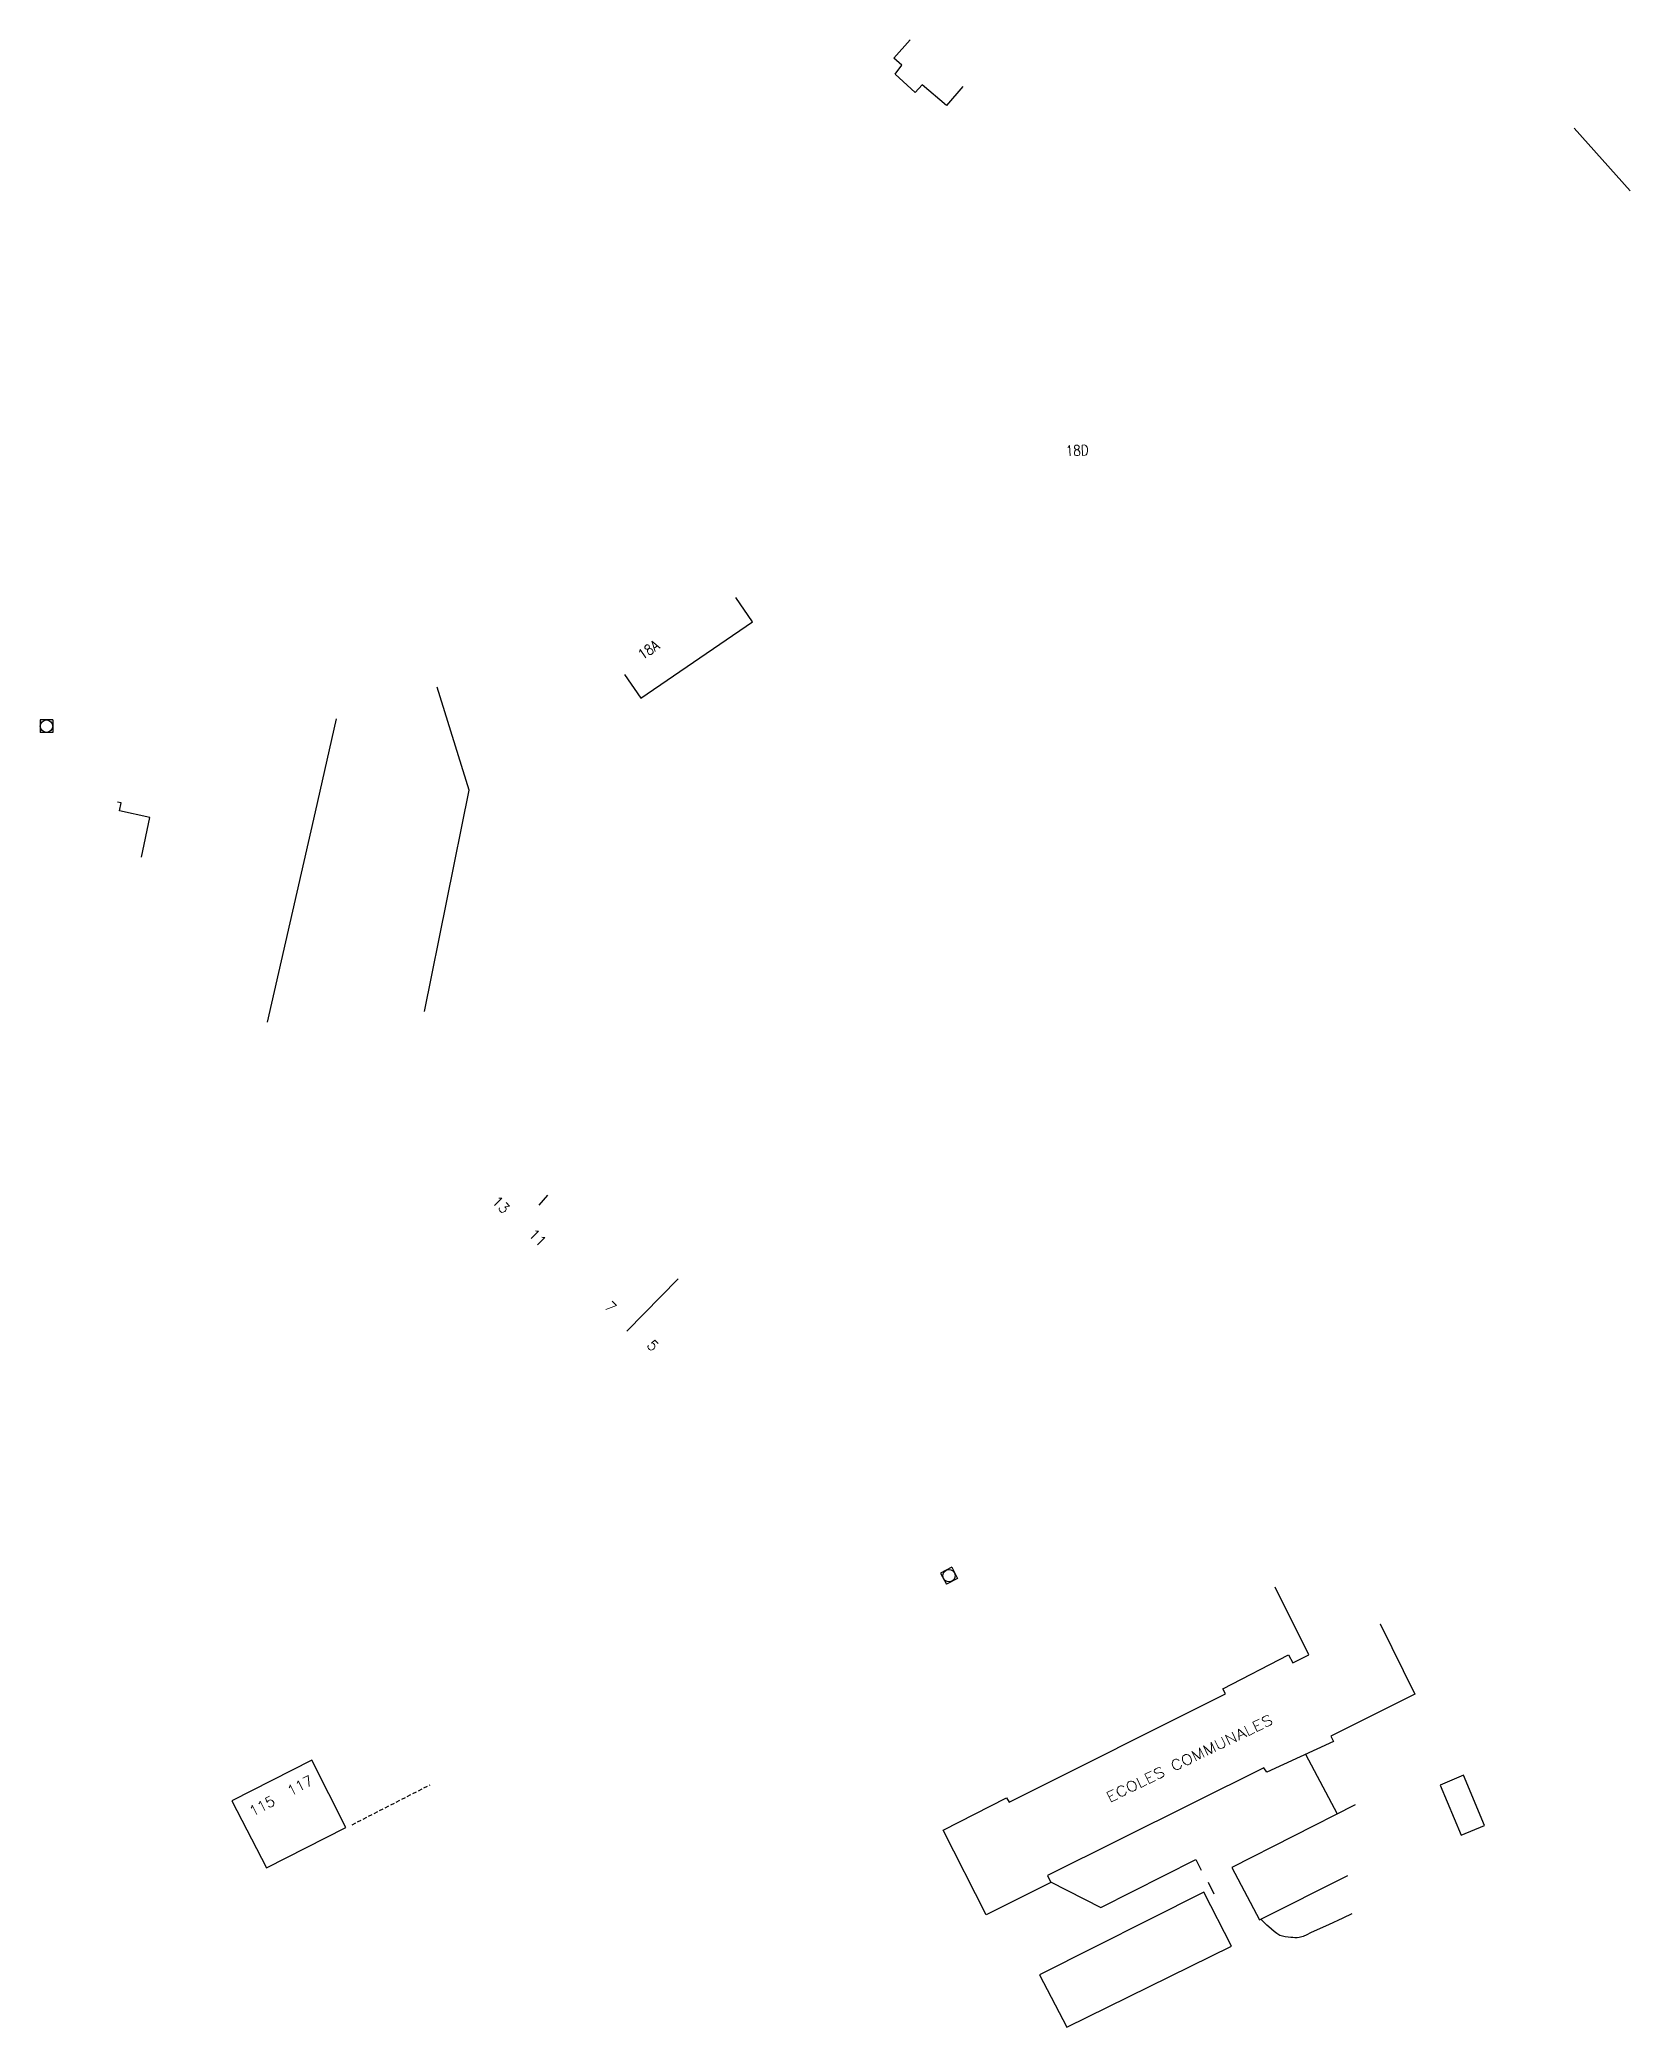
# Model space of a CAD drawing. Header units: millimetres. Extents: x 185001 to 185969, y 128993 to 129990.
# Drawn here: x 185454.6 to 185646.7, y 129071.8 to 129311.7 of the extents above; entities that cross this region are included whole.
import ezdxf
from ezdxf.enums import TextEntityAlignment as Align

# ---------------------------------------------------------------- set-up
doc = ezdxf.new("R2010")
doc.units = ezdxf.units.MM
doc.linetypes.add('DASHED', pattern=[0.75, 0.5, -0.25])
doc.layers.get('0').update_dxf_attribs({"linetype": 'CONTINUOUS'})
for name, color, linetype in [('W0017', 7, 'CONTINUOUS'), ('w0100', 7, 'CONTINUOUS'), ('W0104', 7, 'CONTINUOUS'), ('w0112', 1, 'DASHED'), ('W0322', 7, 'CONTINUOUS'), ('W0420', 7, 'CONTINUOUS'), ('W0984', 7, 'CONTINUOUS'), ('w0991', 7, 'CONTINUOUS'), ('W1102', 7, 'CONTINUOUS')]:
    doc.layers.add(name, color=color, linetype=linetype)
doc.styles.add('SIMPLEX', font='simplex')
doc.styles.get("Standard").update_dxf_attribs({"font": 'romans.shx', "width": 0.85})

msp = doc.modelspace()

# ---------------------------------------------------------------- texts
at = {"layer": 'W0984', "color": 252, "width": 0.85}
for s, rotation, p in [('18D', 2.4398, (185579.9, 129262.09)), ('18A', 34.633, (185528.16, 129238.02))]:
    msp.add_text(s, height=1.25, rotation=rotation, dxfattribs=at).set_placement(p, align=Align.MIDDLE)
at = {"layer": 'w0991', "color": 252}
for s, p in [('13', (185510.33, 129171.06)), ('11', (185514.76, 129167.08)), ('7', (185523.57, 129158.72)), ('5', (185528.67, 129154.07))]:
    msp.add_text(s, height=1.25, rotation=314.8651, dxfattribs=at).set_placement(p, align=Align.MIDDLE_CENTER)
at = {"layer": 'w0991', "color": 252, "linetype": 'Continuous', "style": 'SIMPLEX', "width": 1.2}
msp.add_text('ECOLES COMMUNALES', height=1.25, rotation=25.7138, dxfattribs=at).set_placement((185593.47, 129104.24), align=Align.MIDDLE_CENTER)
at = {"layer": 'w0991', "color": 252}
for s, p in [('117', (185486.08, 129100.95)), ('115', (185481.49, 129098.49))]:
    msp.add_text(s, height=1.25, rotation=27.614, dxfattribs=at).set_placement(p, align=Align.MIDDLE)

# ---------------------------------------------------------------- blocks, each defined once
blk = doc.blocks.new('T420')
for p, q in [((0.75, 0.75), (-0.75, 0.75)), ((-0.75, 0.75), (-0.75, -0.75)), ((0.75, 0.75), (0.75, -0.75)), ((0.75, -0.75), (-0.75, -0.75))]:
    blk.add_line(p, q)
blk.add_ellipse((0, 0), major_axis=(-0.53, 0.53), ratio=1, start_param=3.926991, end_param=10.210176)

# ---------------------------------------------------------------- linework, layer by layer
at = {"layer": 'W0017', "color": 252}
msp.add_lwpolyline([(185613.05, 129085.48), (185611.96, 129084.95), (185610.25, 129084.15), (185608.53, 129083.37), (185608.09, 129083.16), (185607.64, 129082.94), (185607.18, 129082.74), (185606.7, 129082.61), (185606.45, 129082.58), (185606.2, 129082.58), (185605.95, 129082.6), (185605.7, 129082.63), (185605.37, 129082.66), (185605.03, 129082.69), (185604.7, 129082.76), (185604.37, 129082.87), (185604.01, 129083.08), (185603.68, 129083.34), (185603.37, 129083.62), (185603.06, 129083.89), (185602.8, 129084.11), (185602.55, 129084.34), (185602.31, 129084.58), (185602.07, 129084.82)], dxfattribs=at)
at = {"layer": 'w0100', "color": 252, "flags": 128}
for points in [[(185566.1, 129306.02), (185564.11, 129303.71), (185561.17, 129306.22), (185560.36, 129305.3), (185557.94, 129307.51), (185558.75, 129308.57), (185557.78, 129309.42), (185559.74, 129311.66)], [(185646.68, 129293.43), (185639.9, 129300.98)], [(185525.25, 129235.05), (185527.22, 129232.21), (185540.69, 129241.41), (185538.68, 129244.33)], [(185501.12, 129194.36), (185506.48, 129221.07), (185502.64, 129233.53)], [(185482.15, 129193.1), (185487.94, 129218.49), (185490.49, 129229.69)], [(185466.95, 129212.99), (185467.96, 129217.77), (185464.26, 129218.59), (185464.47, 129219.54), (185464.02, 129219.64)]]:
    msp.add_lwpolyline(points, dxfattribs=at)
at = {"layer": 'w0100', "color": 252}
for points in [[(185616.5, 129120.46), (185616.5, 129120.46), (185620.65, 129111.98), (185610.53, 129106.9), (185610.86, 129106.28), (185602.79, 129102.57), (185602.43, 129103.11), (185576.32, 129090.09), (185576.73, 129089.25), (185568.93, 129085.35), (185563.73, 129095.57), (185571.36, 129099.46), (185571.7, 129098.93), (185597.81, 129112.04), (185597.5, 129112.61), (185605.43, 129116.71), (185605.93, 129115.78), (185607.87, 129116.71), (185603.82, 129124.9)], [(185629.08, 129096.15), (185626.54, 129102.19), (185623.74, 129101.01), (185626.28, 129094.97), (185629.08, 129096.15)]]:
    msp.add_lwpolyline(points, dxfattribs=at)
at = {"layer": 'w0100', "color": 252, "flags": 128}
msp.add_lwpolyline([(185482.02, 129091.01), (185491.62, 129095.9), (185487.49, 129104), (185477.85, 129099.1)], close=True, dxfattribs=at)
at = {"layer": 'W0104', "color": 252}
msp.add_lwpolyline([(185613.48, 129098.63), (185598.59, 129091.08), (185601.9, 129084.74), (185612.57, 129090.09)], dxfattribs=at)
msp.add_lwpolyline([(185595.18, 129088.08), (185575.34, 129078.09), (185578.66, 129071.78), (185598.52, 129081.58)], close=True, dxfattribs=at)
at = {"layer": 'w0112', "color": 252}
msp.add_lwpolyline([(185492.35, 129096.22), (185501.78, 129101.05)], dxfattribs=at)
at = {"layer": 'W0322', "color": 252}
for points in [[(185607.48, 129104.73), (185611.29, 129097.52)], [(185576.68, 129089.35), (185582.75, 129086.24), (185594.21, 129092.03), (185594.87, 129090.74)], [(185595.71, 129089.29), (185596.4, 129087.88)]]:
    msp.add_lwpolyline(points, dxfattribs=at)
at = {"layer": 'W1102', "color": 252}
for points in [[(185515.94, 129172.19), (185514.89, 129171)], [(185531.74, 129162.11), (185525.53, 129155.81)]]:
    msp.add_lwpolyline(points, dxfattribs=at)

# ---------------------------------------------------------------- block references
at = {"layer": 'W0420', "color": 252, "ltscale": 0.5}
msp.add_blockref('T420', (185455.47, 129228.81), dxfattribs=at)
at = {"layer": 'W0420', "rotation": 27.29571286745019}
msp.add_blockref('T420', (185564.43, 129126.28), dxfattribs=at)

msp.set_redraw_order([(e.dxf.handle, doc.entitydb.next_handle()) for e in msp.query("TEXT MTEXT ATTDEF DIMENSION ARC_DIMENSION")])  # texts and dimensions are drawn at this point

doc.saveas('drawing.dxf')
